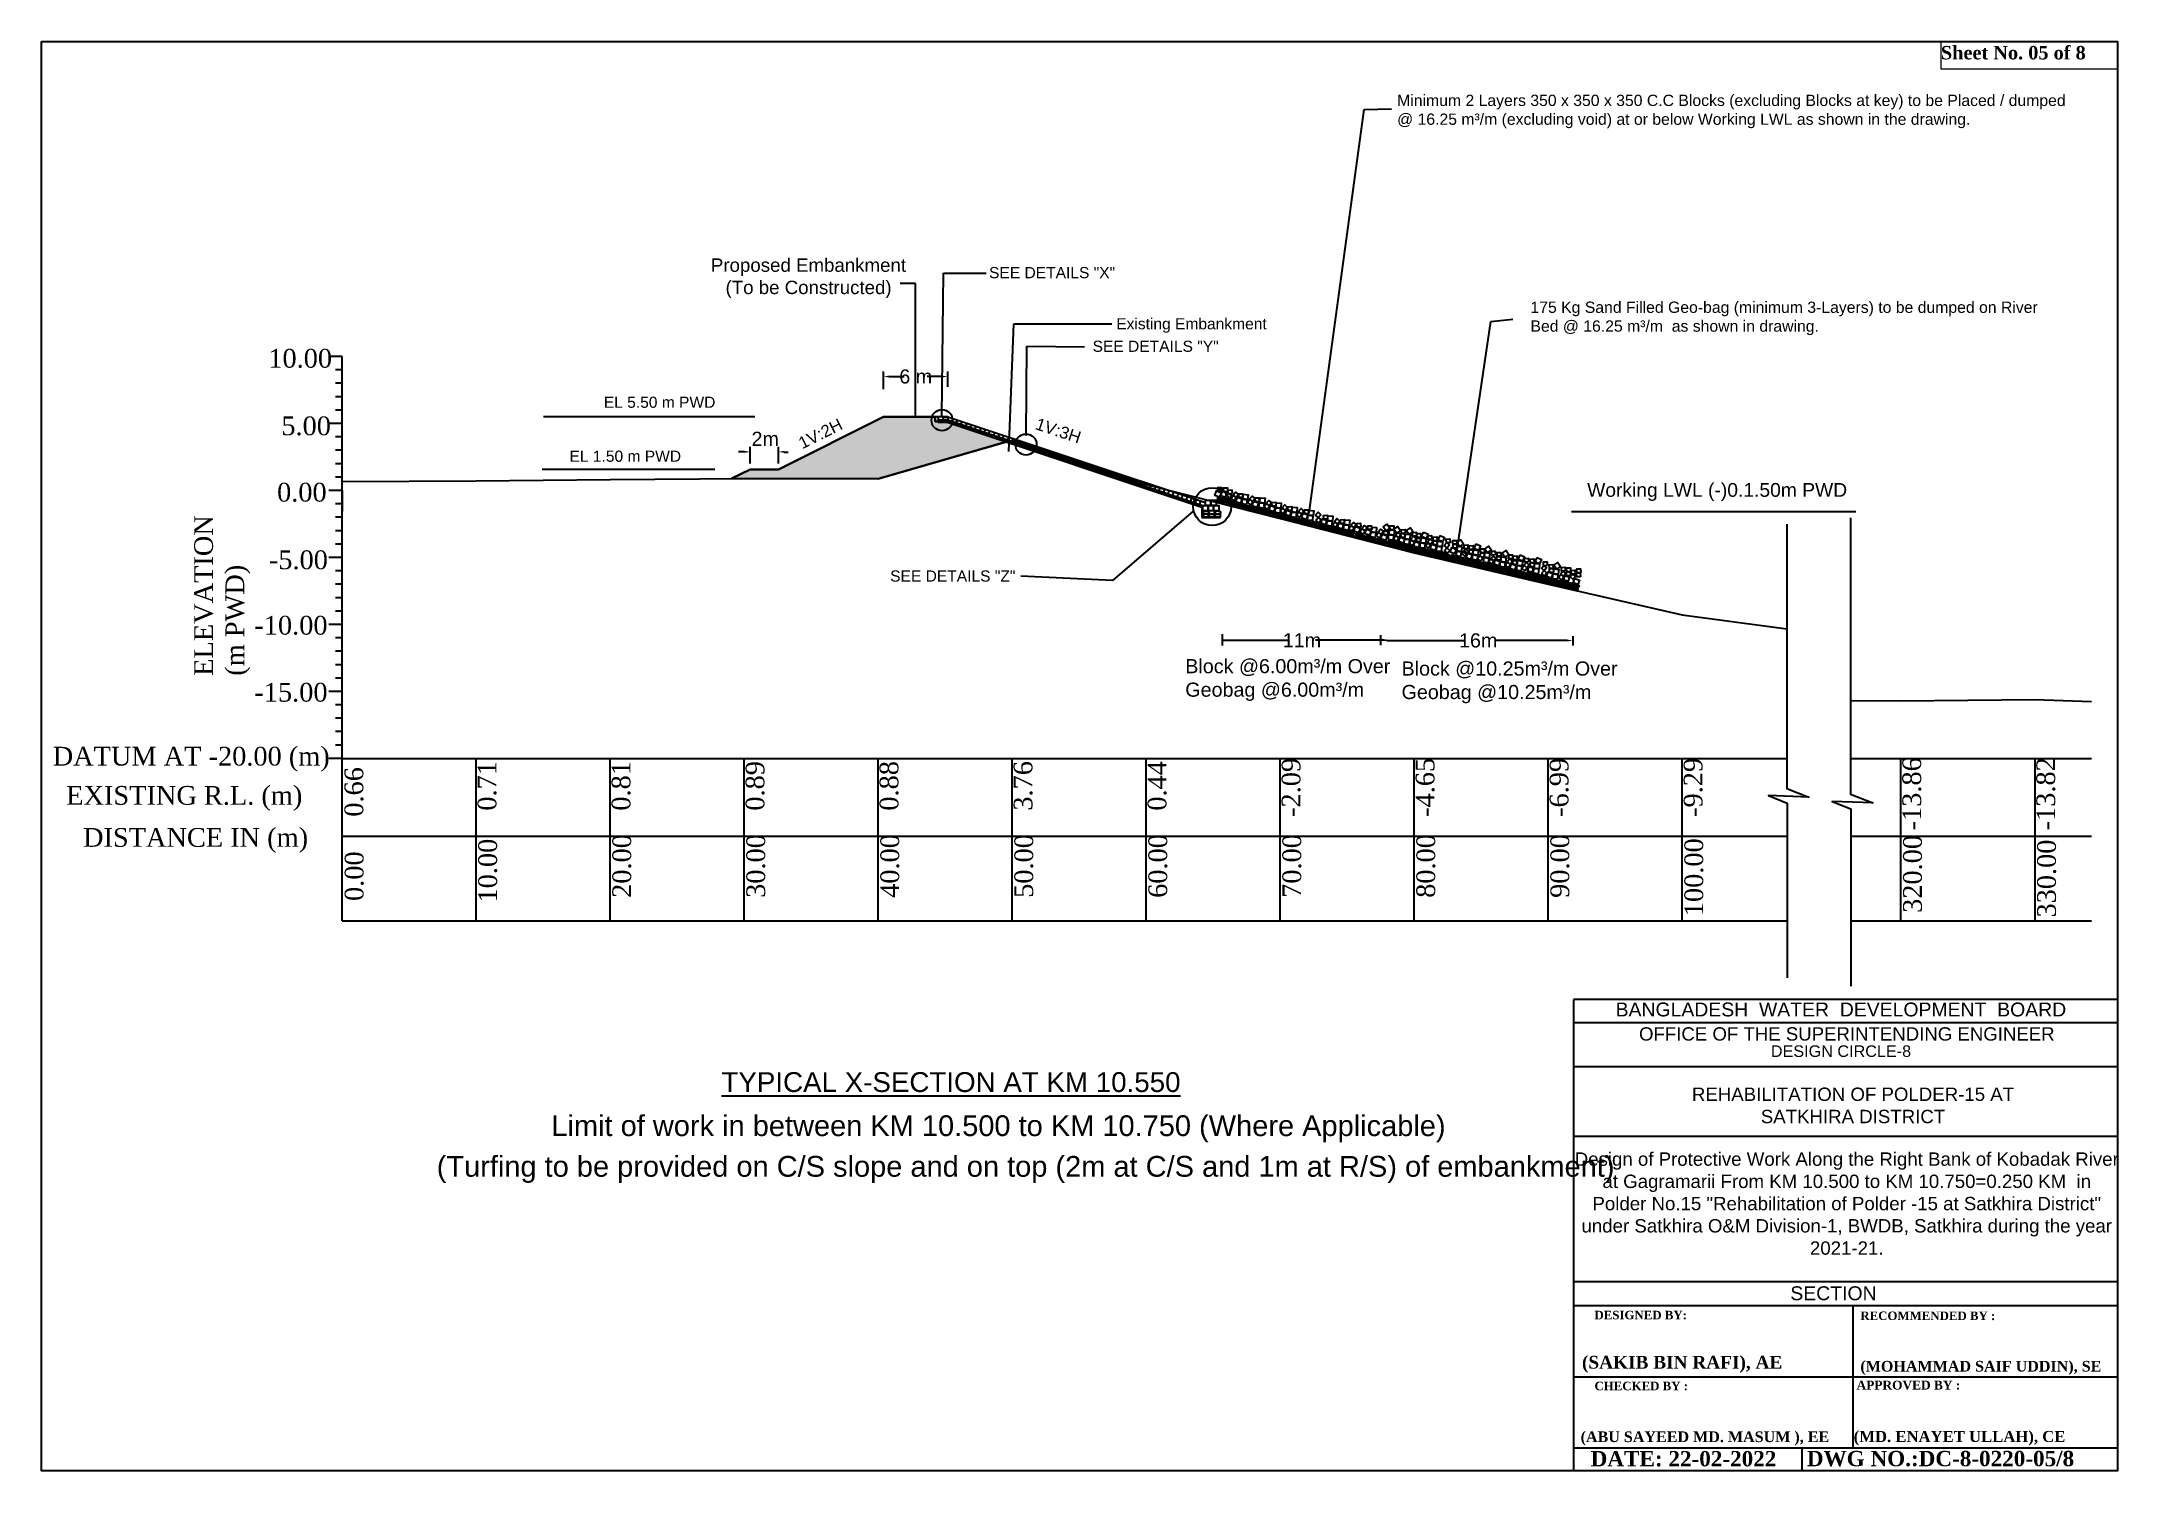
# Model space of a CAD drawing. Header units: inches. Extents: x 89000 to 267201, y -7461 to 18033.
# Drawn here: x 143639 to 151001, y 12964 to 18033 of the extents above; entities that cross this region are included whole.
import ezdxf
from ezdxf.enums import TextEntityAlignment as Align

# ---------------------------------------------------------------- set-up
doc = ezdxf.new("R2010")
doc.units = ezdxf.units.IN
doc.header["$LTSCALE"] = 7
doc.header["$MEASUREMENT"] = 0
doc.layers.add('LINE', color=7, linetype='Continuous')
doc.styles.add('Kazi_T_H', font='timesbd.ttf')
doc.styles.add('liza', font='times.ttf', dxfattribs={"height": 2})
doc.styles.get("Standard").update_dxf_attribs({"font": 'arial.ttf'})
doc.dimstyles.get("Standard").update_dxf_attribs({"dimtxt": 0.18, "dimasz": 0.18, "dimexe": 0.18, "dimexo": 0.0625, "dimgap": 0.09, "dimtad": 0, "dimtih": 1, "dimtoh": 1, "dimdec": 4, "dimzin": 0, "dimdsep": 46, "dimtxsty": 'Standard', "dimcen": 0.09, "dimadec": 0, "dimazin": 0, "dimtfac": 1, "dimtdec": 4, "dimtofl": 0, "dimtmove": 0, "dimatfit": 3, "dimfxl": 1, "dimtolj": 1, "dimtzin": 0, "dimarcsym": 0})

msp = doc.modelspace()

# ---------------------------------------------------------------- texts
at = {"color": 0, "linetype": 'Continuous', "lineweight": -3}
msp.add_text('%%UTYPICAL X-SECTION AT KM 10.550', height=70.3489043, dxfattribs=at).set_placement((146048.99946, 14308.68595))
at = {"linetype": 'Continuous', "lineweight": -3, "ltscale": 0.5, "char_height": 66.5, "attachment_point": 1, "style": 'liza'}
for s, insert, width in [('10.00', (144442.86974, 16942.94765), 95), ('5.00', (144489.06334, 16703.52418), 95), ('0.00', (144473.90377, 16468.22008), 95), ('-5.00', (144444.8922, 16228.69126), 95), ('-10.00', (144393.40904, 15996.60664), 95), ('-15.00', (144393.40904, 15759.10664), 95), ('DATUM AT -20.00 (m)', (143678.66894, 15532.46601), 1030.8666988), ('EXISTING R.L. (m)', (143726.56311, 15393.52459), 1030.8666988), ('DISTANCE IN (m)', (143786.03169, 15244.47642), 1030.8666988)]:
    msp.add_mtext(s, dxfattribs=dict(at, insert=insert, width=width))
at = {"color": 7, "lineweight": -3, "ltscale": 0.5, "char_height": 50, "attachment_point": 5}
for s, insert in [('\\A1;6 m', (146737.68176, 16845.05788)), ('\\A1;2m', (146204.20194, 16624.3631)), ('\\A1;11m', (148106.7812, 15910.24769)), ('\\A1;16m', (148731.34049, 15909.25885))]:
    msp.add_mtext(s, dxfattribs=dict(at, insert=insert))
at = {"linetype": 'Continuous', "lineweight": -3, "ltscale": 0.5, "char_height": 66.5, "attachment_point": 1, "rotation": 90, "style": 'liza'}
for s, insert, width in [('ELEVATION (m PWD)', (144180.1096, 15784.35972), 475), ('0.71', (145184.71485, 15306.12343), 102.125), ('0.81', (145659.71485, 15306.12343), 102.125), ('0.89', (146134.71485, 15306.12343), 102.125), ('0.88', (146609.71485, 15306.12343), 102.125), ('3.76', (147084.71485, 15306.12343), 102.125), ('0.44', (147559.71485, 15306.12343), 102.125), ('-2.09', (148034.71485, 15283.98784), 102.125), ('-4.65', (148509.71485, 15283.98784), 102.125), ('-6.99', (148984.71485, 15283.98784), 102.125), ('-9.29', (149459.71485, 15283.98784), 102.125), ('-13.86', (150234.86706, 15236.04654), 102.125), ('-13.82', (150709.86706, 15236.04654), 102.125), ('0.66', (144712.91393, 15284.71479), 102.125), ('10.00', (145187.05335, 14980.56137), 102.125), ('20.00', (145662.30674, 14997.00102), 102.125), ('30.00', (146137.30674, 14997.00102), 102.125), ('40.00', (146612.30674, 14997.00102), 102.125), ('50.00', (147087.30674, 14997.00102), 102.125), ('60.00', (147562.30674, 14997.00102), 102.125), ('70.00', (148037.30674, 14997.00102), 102.125), ('80.00', (148512.30674, 14997.00102), 102.125), ('90.00', (148987.30674, 14997.00102), 102.125), ('100.00', (149462.30674, 14931.93446), 102.125), ('320.00', (150237.50958, 14943.6872), 102.125), ('330.00', (150712.66343, 14927.30249), 102.125), ('0.00', (144713.72302, 14985.96322), 102.125)]:
    msp.add_mtext(s, dxfattribs=dict(at, insert=insert, width=width))
at = {"layer": 'LINE', "color": 0, "linetype": 'ByBlock', "ltscale": 0.5}
for s, rotation, p in [('1V:2H', 26.53791956, (146335.5622, 16586.86088)), ('1V:3H', 341.55829616, (147158.43944, 16659.23828))]:
    msp.add_text(s, height=42.405177, rotation=rotation, dxfattribs=at).set_placement(p)
at = {"layer": 'LINE', "color": 0, "linetype": 'ByBlock', "lineweight": -3, "ltscale": 0.5}
for s, height, p in [('BANGLADESH  WATER  DEVELOPMENT  BOARD', 49.2285207, (150017.09034, 14576.68793)), ('OFFICE OF THE SUPERINTENDING ENGINEER', 47.218725, (150038.07742, 14491.01561)), ('DESIGN CIRCLE-8', 41.0597609, (150017.39854, 14432.97199)), ('SECTION', 49.271713, (149990.67777, 13570.70668))]:
    msp.add_text(s, height=height, dxfattribs=at).set_placement(p, align=Align.CENTER)
at = {"layer": 'LINE', "color": 0, "linetype": 'Continuous', "lineweight": -3}
for s, p in [('                                       Limit of work in between KM 10.500 to KM 10.750 (Where Applicable)', (144332.94534, 14152.5306)), ('                                       (Turfing to be provided on C/S slope and on top (2m at C/S and 1m at R/S) of embankment)', (143926.51043, 14008.42335))]:
    msp.add_text(s, height=73.55610251, dxfattribs=at).set_placement(p)
at = {"layer": 'LINE', "color": 0, "linetype": 'ByBlock', "lineweight": -3, "ltscale": 0.5, "style": 'Kazi_T_H'}
for s, height, p in [('DESIGNED BY:', 30.1644645, (149143.53306, 13502.90565)), ('RECOMMENDED BY :', 30.1644645, (150085.97628, 13500.37759)), ('(SAKIB BIN RAFI), AE', 45.2466968, (149099.33451, 13328.0553)), ('(MOHAMMAD SAIF UDDIN), SE ', 37.7055807, (150086.08032, 13317.82512)), ('CHECKED BY :', 30.1644645, (149143.53306, 13251.53511)), ('APPROVED BY :', 31.3076977, (150072.54853, 13254.0419)), ('(ABU SAYEED MD. MASUM ), EE', 37.7055807, (149094.40929, 13067.78923)), ('(MD. ENAYET ULLAH), CE ', 39.1346222, (150062.39531, 13068.07297)), ('DATE: 22-02-2022', 54.2960362, (149129.99108, 12981.69456)), ('DWG NO.:DC-8-0220-05/8 ', 54.2960362, (149896.34489, 12982.24255))]:
    msp.add_text(s, height=height, dxfattribs=at).set_placement(p)
at = {"layer": 'LINE', "color": 0, "lineweight": 13, "ltscale": 0.5, "insert": (150371.51989, 18016.89969), "char_height": 47.6060086, "width": 654.2546434, "attachment_point": 1}
msp.add_mtext('{\\fTimes New Roman|b1|i0|c0|p18;Sheet No. 05 of 8}', dxfattribs=at)
at = {"layer": 'LINE', "color": 0, "linetype": 'ByBlock', "lineweight": -3, "ltscale": 0.5}
for s, insert, char_height, width, attachment_point in [('Minimum 2 Layers 350 x 350 x 350 C.C Blocks (excluding Blocks at key) to be Placed / dumped \\P@ 16.25 m³/m (excluding void) at or below Working LWL as shown in the drawing. ', (148444.20628, 17844.06207), 40, 2303.8175883, 1), ('175 Kg Sand Filled Geo-bag (minimum 3-Layers) to be dumped on River Bed @ 16.25 m³/m  as shown in drawing. ', (148916.68008, 17110.68298), 40, 1858.1593373, 1), ('Working LWL (-)0.1.50m PWD', (149117.62832, 16467.52079), 48.8604845, 2303.8175883, 1), ('{\\H1.3x;REHABILITATION OF POLDER-15 AT \\PSATKHIRA DISTRICT}', (150059.98382, 14324.41719), 36.3934112, 1922.8377273, 2), ('{\\H1.3X;Design of Protective Work Along the Right Bank of Kobadak River at Gagramarii From KM 10.500 to KM 10.750=0.250 KM  in Polder No.15 "Rehabilitation of Polder -15 at Satkhira District" under Satkhira O&M Division-1, BWDB, Satkhira during the year 2021-21.}', (150037.80465, 14094.64088), 36.3934112, 1922.8377273, 2)]:
    msp.add_mtext(s, dxfattribs=dict(at, insert=insert, char_height=char_height, width=width, attachment_point=attachment_point))
at = {"layer": 'LINE', "color": 0, "linetype": 'ByBlock', "ltscale": 0.5, "attachment_point": 1}
for s, insert, char_height, width in [('\\pi26.50787;Proposed Embankment \\P\\pi78.47941;(To be Constructed)', (145985.06618, 17263.71423), 47.3967528, 739.3633872), ('Existing Embankment', (147448.38686, 17051.8158), 39.497294, 534.904481), ('Block @6.00m³/m Over \\PGeobag @6.00m³/m', (147693.18876, 15843.40165), 50, 802.3210185), ('Block @10.25m³/m Over \\PGeobag @10.25m³/m', (148459.7998, 15835.00485), 50, 802.3210185)]:
    msp.add_mtext(s, dxfattribs=dict(at, insert=insert, char_height=char_height, width=width))
at = {"layer": 'LINE', "color": 0, "linetype": 'ByBlock', "ltscale": 0.5, "char_height": 39.497294}
for s, insert, attachment_point in [('SEE DETAILS "X"', (146997.61036, 17233.10509), 1), ('SEE DETAILS "Y"', (147811.57056, 16972.11068), 3), ('EL 5.50 m PWD', (146027.60262, 16773.73915), 3), ('EL 1.50 m PWD', (145905.99665, 16582.41291), 3), ('SEE DETAILS "Z"', (147090.9555, 16157.60718), 3)]:
    msp.add_mtext(s, dxfattribs=dict(at, insert=insert, attachment_point=attachment_point))

# ---------------------------------------------------------------- hatches: boundary and pattern name
at = {"lineweight": -3, "ltscale": 0.5}
h = msp.add_hatch(dxfattribs=at)
h.set_pattern_fill('AR-SAND', scale=0.3, style=0)
h.set_pattern_definition([(37.5, (-59604.984, 1111933.726), (-0.48000939, 14.68239712), [0, -11.5824, 0, -12.954, 0, -12.3825]), (7.5, (-59604.984, 1111933.726), (13.4856985, 21.504753), [0, -6.2484, 0, -10.4394, 0, -4.0005]), (327.5, (-59614.356, 1111933.726), (23.7297711, 0.04311554), [0, -3.81, 0, -13.716, 0, -17.907]), (317.5, (-59614.356, 1111933.726), (22.90669357, 6.6878797), [0, -1.905, 0, -8.9916, 0, -10.287])])
edge = h.paths.add_edge_path()
edge.add_line((146251.03459, 16516.05213), (146623.68176, 16702.37572))
edge.add_line((146151.03459, 16516.05213), (146251.03459, 16516.05213))
edge.add_line((146085.01252, 16483.0411), (146151.03459, 16516.05213))
edge.add_line((146604.96485, 16482.92572), (146085.01252, 16483.0411))
edge.add_line((147058.21538, 16613.46187), (146604.96485, 16482.92572))
edge.add_line((146848.59848, 16683.37572), (147058.21538, 16613.46187))
edge.add_line((146817.48176, 16683.37572), (146848.59848, 16683.37572))
edge.add_line((146806.08176, 16685.27572), (146817.48176, 16685.27572))
edge.add_line((146806.08176, 16702.37572), (146806.08176, 16685.27572))
edge.add_line((146623.68176, 16702.37572), (146806.08176, 16702.37572))

# ---------------------------------------------------------------- linework, layer by layer
at = {"linetype": 'Continuous', "lineweight": -3, "ltscale": 0.5}
for p, q in [((144704.96485, 16916.12572), (144657.46485, 16916.12572)), ((144704.96485, 16868.62572), (144681.21485, 16868.62572)), ((144704.96485, 14915.35511), (144704.96485, 16916.12572)), ((144704.96485, 16821.12572), (144681.21485, 16821.12572)), ((144704.96485, 16773.62572), (144681.21485, 16773.62572)), ((144704.96485, 16726.12572), (144681.21485, 16726.12572)), ((144704.96485, 16678.62572), (144657.46485, 16678.62572)), ((144704.96485, 16678.62572), (144657.46485, 16678.62572)), ((144704.96485, 16631.12572), (144681.21485, 16631.12572)), ((144704.96485, 16583.62572), (144681.21485, 16583.62572)), ((144704.96485, 16536.12572), (144681.21485, 16536.12572)), ((144704.96485, 16441.12572), (144657.46485, 16441.12572)), ((144704.96485, 16488.62572), (144681.21485, 16488.62572)), ((144704.96485, 16393.62572), (144681.21485, 16393.62572)), ((144704.96485, 16346.12572), (144681.21485, 16346.12572)), ((144704.96485, 16298.62572), (144681.21485, 16298.62572)), ((144704.96485, 16203.62572), (144657.46485, 16203.62572)), ((144704.96485, 16251.12572), (144681.21485, 16251.12572)), ((144704.96485, 16156.12572), (144681.21485, 16156.12572)), ((144704.96485, 16108.62572), (144681.21485, 16108.62572)), ((144704.96485, 16061.12572), (144681.21485, 16061.12572)), ((144704.96485, 16013.62572), (144681.21485, 16013.62572)), ((144704.96485, 15966.12572), (144657.46485, 15966.12572)), ((144704.96485, 15918.62572), (144681.21485, 15918.62572)), ((144704.96485, 15871.12572), (144681.21485, 15871.12572)), ((144704.96485, 15823.62572), (144681.21485, 15823.62572)), ((144704.96485, 15776.12572), (144681.21485, 15776.12572)), ((144704.96485, 15728.62572), (144657.46485, 15728.62572)), ((144704.96485, 15681.12572), (144681.21485, 15681.12572)), ((144704.96485, 15633.62572), (144681.21485, 15633.62572)), ((144704.96485, 15586.12572), (144681.21485, 15586.12572)), ((144704.96485, 15538.62572), (144681.21485, 15538.62572)), ((144704.96485, 15491.12572), (144657.46485, 15491.12572)), ((144704.96485, 14916.33635), (144704.96485, 15491.12572)), ((144704.96485, 15491.12572), (149825.72731, 15491.12572)), ((145179.96485, 14915.35511), (145179.96485, 15491.12572)), ((145654.96485, 14915.35511), (145654.96485, 15491.12572)), ((146129.96485, 14915.35511), (146129.96485, 15491.12572)), ((146604.96485, 14915.35511), (146604.96485, 15491.12572)), ((147079.96485, 14915.35511), (147079.96485, 15491.12572)), ((147554.96485, 14915.35511), (147554.96485, 15491.12572)), ((148029.96485, 14915.35511), (148029.96485, 15491.12572)), ((148504.96485, 14915.35511), (148504.96485, 15491.12572)), ((148979.96485, 14915.35511), (148979.96485, 15491.12572)), ((149454.96485, 14915.35511), (149454.96485, 15491.12572)), ((150051.45193, 15491.12572), (150905.0962, 15491.12572)), ((150230.11706, 14915.35511), (150230.11706, 15491.12572)), ((150705.11706, 14915.35511), (150705.11706, 15491.12572)), ((144704.96485, 15215.21544), (149826.79472, 15215.21544)), ((150052.51934, 15215.21544), (150905.0962, 15215.21544)), ((144704.96485, 14915.35511), (149826.79472, 14915.35511)), ((150052.51934, 14915.35511), (150905.0962, 14915.35511))]:
    msp.add_line(p, q, dxfattribs=at)
at = {"color": 7, "lineweight": -3, "ltscale": 0.5}
for p, q in [((146623.68176, 16800.12406), (146623.68176, 16863.25788)), ((146851.68176, 16808.65824), (146851.68176, 16863.25788)), ((146644.05676, 16845.05788), (146697.21384, 16845.05788)), ((146831.30676, 16845.05788), (146778.14968, 16845.05788)), ((146167.73103, 16702.37572), (145418.54881, 16702.37572)), ((146623.68176, 16702.37572), (146251.03459, 16516.05213)), ((146251.03459, 16516.05213), (146623.68176, 16702.37572)), ((146806.08176, 16702.37572), (146623.68176, 16702.37572)), ((146623.68176, 16702.37572), (146806.08176, 16702.37572)), ((146806.08176, 16685.27572), (146806.08176, 16702.37572)), ((146806.08176, 16702.37572), (146806.08176, 16685.27572)), ((146817.48176, 16685.27572), (146806.08176, 16685.27572)), ((146806.08176, 16685.27572), (146817.48176, 16685.27572)), ((146817.48176, 16683.37572), (146817.48176, 16685.27572)), ((146817.48176, 16685.27572), (146817.48176, 16683.37572)), ((146848.59848, 16683.37572), (146817.48176, 16683.37572)), ((146817.48176, 16683.37572), (146848.59848, 16683.37572)), ((147058.21538, 16613.46187), (146848.59848, 16683.37572)), ((146848.59848, 16683.37572), (147058.21538, 16613.46187)), ((146130.37626, 16578.02447), (146110.00126, 16578.02447)), ((146150.75126, 16536.84311), (146150.75126, 16596.22447)), ((146251.15869, 16537.07345), (146251.15869, 16596.22447)), ((146271.69958, 16577.47104), (146285.46318, 16576.92178)), ((146604.96485, 16482.92572), (147079.96485, 16619.72572)), ((147058.21538, 16613.46187), (146604.96485, 16482.92572)), ((144704.96485, 16441.12572), (144704.96485, 16516.12572)), ((146025.83027, 16516.05213), (145414.07341, 16516.05213)), ((146151.03459, 16516.05213), (146085.01252, 16483.0411)), ((146085.01252, 16483.0411), (146151.03459, 16516.05213)), ((146251.03459, 16516.05213), (146151.03459, 16516.05213)), ((146151.03459, 16516.05213), (146251.03459, 16516.05213)), ((144704.96485, 16441.12572), (144704.96485, 16369.87572)), ((144704.96485, 16441.12572), (144704.96485, 16366.12572)), ((146604.96485, 16482.92572), (146085.01252, 16483.0411)), ((146185.62045, 16483.34506), (146604.96485, 16482.92572)), ((147823.47612, 15931.87978), (147823.47612, 15892.04769)), ((147826.44832, 15910.24769), (148059.36484, 15910.24769)), ((148399.79055, 15910.24769), (148154.19757, 15910.24769)), ((148384.62514, 15927.65203), (148384.62514, 15893.03652)), ((148407.48909, 15909.25885), (148683.50055, 15909.25885)), ((149046.32881, 15909.25885), (148793.1813, 15909.25885)), ((149066.70381, 15924.66193), (149066.70381, 15891.05885))]:
    msp.add_line(p, q, dxfattribs=at)
at = {"color": 0, "linetype": 'Continuous', "ltscale": 0.5}
for p, q in [((146851.68176, 16702.37572), (146623.68176, 16702.37572)), ((146806.08176, 16702.37572), (146806.08176, 16685.27572)), ((146834.58176, 16702.37572), (146806.08176, 16702.37572)), ((146806.08176, 16685.27572), (146817.48176, 16685.27572)), ((146817.48176, 16702.37572), (146817.48176, 16690.97572)), ((146817.48176, 16690.97572), (146834.58176, 16690.97572)), ((146817.48176, 16685.27572), (146817.48176, 16690.97572)), ((146817.48176, 16687.17572), (146834.58176, 16687.17572)), ((146817.48176, 16685.27572), (146817.48176, 16683.37572)), ((146817.48176, 16683.37572), (146834.58176, 16683.37572)), ((146834.58176, 16690.97572), (146834.58176, 16702.37572)), ((146834.58176, 16702.37572), (146851.68176, 16702.37572)), ((146851.68176, 16690.97572), (146834.58176, 16690.97572)), ((146849.21514, 16687.17572), (146834.58176, 16687.17572)), ((146848.59848, 16683.37572), (146834.58176, 16683.37572)), ((146848.59848, 16683.37572), (147751.58277, 16382.20197)), ((146849.17396, 16687.17572), (147751.5832, 16384.95397)), ((146851.68176, 16702.37572), (147765.13473, 16398.21349)), ((146851.68176, 16702.37572), (146851.68176, 16690.97572)), ((146851.68176, 16690.97572), (147755.81165, 16388.34996)), ((146866.45004, 16685.82926), (146869.71502, 16696.36482)), ((146882.39465, 16680.58594), (146885.63958, 16691.0568)), ((146882.39465, 16680.58594), (146885.63958, 16691.0568)), ((146898.32535, 16675.29772), (146901.56415, 16685.74877)), ((146916.00676, 16669.29385), (146919.27652, 16679.84484)), ((146931.95137, 16664.05053), (146935.20108, 16674.53681)), ((146931.95137, 16664.05053), (146935.20108, 16674.53681)), ((146947.88207, 16658.76231), (146951.12564, 16669.22879)), ((146965.56347, 16652.75844), (146968.83801, 16663.32485)), ((146981.47767, 16647.41696), (146984.76258, 16658.01683)), ((146981.49288, 16647.46604), (146984.90631, 16658.48063)), ((146981.50809, 16647.51512), (146984.76258, 16658.01683)), ((146997.42358, 16642.17782), (147000.83083, 16653.17246)), ((147015.10498, 16636.17395), (147018.54315, 16647.26835)), ((147031.03439, 16630.88155), (147034.44782, 16641.89614)), ((147031.0496, 16630.93063), (147034.46766, 16641.96018)), ((147046.96509, 16625.59333), (147050.37234, 16636.58797)), ((147064.64649, 16619.58946), (147068.08465, 16630.68386)), ((147080.57589, 16614.29706), (147083.98933, 16625.31165)), ((147080.5911, 16614.34614), (147084.00917, 16625.37569)), ((147096.50659, 16609.00884), (147099.91384, 16620.00348)), ((147114.188, 16603.00497), (147117.62616, 16614.09937)), ((147130.1174, 16597.71257), (147133.53083, 16608.72716)), ((147130.13261, 16597.76165), (147133.55068, 16608.7912)), ((147146.0481, 16592.42435), (147149.45535, 16603.41899)), ((147163.7295, 16586.42048), (147167.16767, 16597.51488)), ((147179.65891, 16581.12808), (147183.07234, 16592.14267)), ((147179.67412, 16581.17716), (147183.09219, 16592.20671)), ((147195.58961, 16575.83986), (147198.99686, 16586.8345)), ((147213.27101, 16569.83599), (147216.70918, 16580.93039)), ((147229.20042, 16564.54359), (147232.61385, 16575.55818)), ((147229.21563, 16564.59267), (147232.63369, 16575.62222)), ((147245.13112, 16559.25537), (147248.53837, 16570.25001)), ((147262.81252, 16553.2515), (147266.25068, 16564.3459)), ((147278.74192, 16547.9591), (147282.15536, 16558.97369)), ((147278.75714, 16548.00818), (147282.1752, 16559.03773)), ((147294.67263, 16542.67088), (147298.07987, 16553.66552)), ((147312.35403, 16536.66701), (147315.79219, 16547.76141)), ((147328.28459, 16531.37836), (147331.69803, 16542.39295)), ((147328.29864, 16531.42369), (147331.71671, 16542.45324)), ((147344.43288, 16526.0226), (147347.87104, 16537.117)), ((147344.43288, 16526.0226), (147347.62254, 16537.08478)), ((147344.43288, 16526.0226), (147347.85095, 16537.05215)), ((147360.37749, 16520.77928), (147363.79556, 16531.80883)), ((147376.51173, 16515.37819), (147379.9499, 16526.47259)), ((147376.51173, 16515.37819), (147379.9298, 16526.40774)), ((147392.45635, 16510.13487), (147395.87441, 16521.16442)), ((147408.59058, 16504.73378), (147412.02875, 16515.82818)), ((147408.59058, 16504.73378), (147412.00865, 16515.76333)), ((147424.5352, 16499.49046), (147427.97336, 16510.58486)), ((147424.5352, 16499.49046), (147427.95327, 16510.52001)), ((147440.54027, 16493.70381), (147444.0875, 16505.11892)), ((147456.61405, 16488.84605), (147460.03212, 16499.8756)), ((147456.61405, 16488.84605), (147460.03212, 16499.8756)), ((147472.74829, 16483.44496), (147476.18645, 16494.53936)), ((147488.6929, 16478.20164), (147492.13107, 16489.29604)), ((147504.69797, 16472.41499), (147508.24521, 16483.8301)), ((147520.66242, 16467.05791), (147524.08049, 16478.08746)), ((147520.77176, 16467.55723), (147524.18982, 16478.58677)), ((147536.79666, 16461.65682), (147540.23482, 16472.75122)), ((147552.74128, 16456.4135), (147556.17944, 16467.5079)), ((147568.74635, 16450.62685), (147572.29358, 16462.04196)), ((147584.82013, 16445.76909), (147588.23819, 16456.79864)), ((147584.82013, 16445.76909), (147588.23819, 16456.79864)), ((147600.95436, 16440.368), (147604.39253, 16451.4624)), ((147616.89898, 16435.12468), (147620.33714, 16446.21908)), ((147632.90405, 16429.33803), (147636.45128, 16440.75314)), ((147648.97783, 16424.48027), (147652.3959, 16435.50982)), ((147648.97783, 16424.48027), (147652.3959, 16435.50982)), ((147665.11207, 16419.07918), (147668.55023, 16430.17358)), ((147681.05668, 16413.83586), (147684.49485, 16424.93026)), ((147697.06175, 16408.04921), (147700.60899, 16419.46432)), ((147713.13554, 16403.19145), (147716.5536, 16414.22099)), ((147713.13554, 16403.19145), (147716.5536, 16414.22099)), ((147729.26977, 16397.79036), (147732.70794, 16408.88476)), ((147745.21439, 16392.54704), (147748.65255, 16403.64144)), ((147751.57704, 16369.54002), (147751.53015, 16369.54002)), ((147751.58318, 16384.82277), (147751.57704, 16345.86441)), ((147751.57704, 16345.86441), (147818.47854, 16345.86441)), ((147755.71015, 16369.54002), (147755.71015, 16345.86441)), ((147818.47854, 16345.86441), (147818.47854, 16368.20941))]:
    msp.add_line(p, q, dxfattribs=at)
at = {"color": 0, "lineweight": -3, "ltscale": 0.5}
msp.add_line((149061.63131, 16366.12572), (150069.69667, 16366.12572), dxfattribs=at)
at = {"color": 0, "linetype": 'Continuous', "lineweight": -3, "ltscale": 0.5}
for p, q in [((149068.82977, 14152.58116), (150996.97524, 14152.58116)), ((150060.3678, 13047.78419), (150060.3678, 13550.52526))]:
    msp.add_line(p, q, dxfattribs=at)
at = {"linetype": 'Continuous', "lineweight": -3, "ltscale": 0.5}
for points in [[(144704.96485, 16472.47572), (145179.96485, 16474.85072), (145654.96485, 16479.60072), (146129.96485, 16483.40072), (146604.96485, 16482.92572), (147079.96485, 16619.72572), (147554.96485, 16462.02572), (148029.96485, 16341.85072), (148504.96485, 16220.25072), (148979.96485, 16109.10072), (149454.96485, 15999.85072), (149825.72731, 15950.16855)], [(150051.4122, 15696.57467), (150230.07733, 15694.96668), (150705.07733, 15700.19168), (150905.05647, 15693.19241)]]:
    msp.add_lwpolyline(points, dxfattribs=at)
at = {"color": 0, "linetype": 'Continuous', "ltscale": 0.5}
for points in [[(147814.49611, 16417.70696), (147798.41151, 16423.51173), (147804.21629, 16439.59634), (147820.30089, 16433.79156), (147814.49611, 16417.70696)], [(147822.74047, 16438.5316), (147809.45903, 16437.82926), (147808.75669, 16451.1107), (147822.03813, 16451.81304), (147822.74047, 16438.5316)], [(147834.84591, 16416.52211), (147818.7613, 16422.32689), (147824.56608, 16438.41149), (147840.65069, 16432.60671), (147834.84591, 16416.52211)], [(147843.09027, 16437.34675), (147829.80882, 16436.64442), (147829.10649, 16449.92586), (147842.38793, 16450.6282), (147843.09027, 16437.34675)], [(147850.77829, 16409.12451), (147834.69368, 16414.92929), (147840.49846, 16431.0139), (147856.58307, 16425.20912), (147850.77829, 16409.12451)], [(147859.02265, 16429.94916), (147845.7412, 16429.24682), (147845.03886, 16442.52826), (147858.32031, 16443.2306), (147859.02265, 16429.94916)], [(147855.2409, 16413.76421), (147864.15106, 16423.63837), (147874.02522, 16414.72821), (147865.11506, 16404.85405), (147855.2409, 16413.76421)], [(147862.44108, 16425.80332), (147871.35124, 16435.67748), (147881.2254, 16426.76731), (147872.31524, 16416.89316), (147862.44108, 16425.80332)], [(147888.40474, 16395.54549), (147872.32013, 16401.35027), (147878.12491, 16417.43488), (147894.20951, 16411.6301), (147888.40474, 16395.54549)], [(147896.64909, 16416.37014), (147883.36765, 16415.6678), (147882.66531, 16428.94924), (147895.94676, 16429.65158), (147896.64909, 16416.37014)], [(147896.71491, 16410.93667), (147898.57256, 16427.93547), (147915.57136, 16426.07782), (147913.7137, 16409.07902), (147896.71491, 16410.93667)], [(147920.81464, 16411.37278), (147929.72481, 16421.24694), (147939.59897, 16412.33678), (147930.6888, 16402.46262), (147920.81464, 16411.37278)], [(147755.71015, 16388.34996), (147774.52008, 16388.34996), (147774.52008, 16369.54002), (147755.71015, 16369.54002), (147755.71015, 16388.34996)], [(147765.13473, 16407.1599), (147783.94467, 16407.1599), (147783.94467, 16388.34996), (147765.13473, 16388.34996), (147765.13473, 16407.1599)], [(147774.52008, 16388.34996), (147793.33002, 16388.34996), (147793.33002, 16369.54002), (147774.52008, 16369.54002), (147774.52008, 16388.34996)], [(147783.94467, 16407.1599), (147802.75461, 16407.1599), (147802.75461, 16388.34996), (147783.94467, 16388.34996), (147783.94467, 16407.1599)], [(147793.33002, 16388.34996), (147812.13996, 16388.34996), (147812.13996, 16369.54002), (147793.33002, 16369.54002), (147793.33002, 16388.34996)], [(147893.73819, 16393.20309), (147895.59584, 16410.20189), (147912.59464, 16408.34423), (147910.73699, 16391.34544), (147893.73819, 16393.20309)], [(147913.61446, 16399.33367), (147922.52462, 16409.20783), (147932.39878, 16400.29767), (147923.48862, 16390.42351), (147913.61446, 16399.33367)], [(147946.7783, 16381.11495), (147930.69369, 16386.91973), (147936.49847, 16403.00434), (147952.58308, 16397.19956), (147946.7783, 16381.11495)], [(147955.02266, 16401.9396), (147941.74121, 16401.23726), (147941.03888, 16414.5187), (147954.32032, 16415.22104), (147955.02266, 16401.9396)], [(147954.01046, 16380.67791), (147955.86811, 16397.6767), (147972.86691, 16395.81905), (147971.00926, 16378.82025), (147954.01046, 16380.67791)], [(147956.98718, 16398.41149), (147958.84483, 16415.41029), (147975.84363, 16413.55264), (147973.98598, 16396.55384), (147956.98718, 16398.41149)], [(147972.85355, 16384.14238), (147981.76371, 16394.01654), (147991.63787, 16385.10638), (147982.72771, 16375.23222), (147972.85355, 16384.14238)], [(147980.05373, 16396.18149), (147988.96389, 16406.05565), (147998.83805, 16397.14549), (147989.92789, 16387.27133), (147980.05373, 16396.18149)], [(148006.07325, 16365.45229), (147989.98864, 16371.25706), (147995.79342, 16387.34167), (148011.87803, 16381.53689), (148006.07325, 16365.45229)], [(148014.31761, 16386.27693), (148001.03616, 16385.57459), (148000.33383, 16398.85604), (148013.61527, 16399.55837), (148014.31761, 16386.27693)], [(148011.4067, 16363.10988), (148013.26436, 16380.10868), (148030.26315, 16378.25103), (148028.4055, 16361.25223), (148011.4067, 16363.10988)], [(148014.38342, 16380.84347), (148016.24107, 16397.84226), (148033.23987, 16395.98461), (148031.38222, 16378.98581), (148014.38342, 16380.84347)], [(148029.78727, 16368.14485), (148038.69743, 16378.01901), (148048.57159, 16369.10885), (148039.66143, 16359.23469), (148029.78727, 16368.14485)], [(148036.98745, 16380.18396), (148045.89761, 16390.05812), (148055.77177, 16381.14796), (148046.86161, 16371.2738), (148036.98745, 16380.18396)], [(148062.95111, 16349.92613), (148046.8665, 16355.73091), (148052.67128, 16371.81552), (148068.75588, 16366.01074), (148062.95111, 16349.92613)], [(148071.19546, 16370.75078), (148057.91402, 16370.04844), (148057.21168, 16383.32988), (148070.49313, 16384.03222), (148071.19546, 16370.75078)], [(148068.28456, 16347.58373), (148070.14221, 16364.58253), (148087.14101, 16362.72487), (148085.28336, 16345.72608), (148068.28456, 16347.58373)], [(148071.26128, 16365.31731), (148073.11893, 16382.31611), (148090.11773, 16380.45846), (148088.26007, 16363.45966), (148071.26128, 16365.31731)], [(148087.82789, 16354.94378), (148096.73805, 16364.81794), (148106.61221, 16355.90778), (148097.70205, 16346.03362), (148087.82789, 16354.94378)], [(148095.02807, 16366.98288), (148103.93824, 16376.85704), (148113.8124, 16367.94688), (148104.90223, 16358.07272), (148095.02807, 16366.98288)], [(148121.48205, 16338.64038), (148105.39745, 16344.44516), (148111.20222, 16360.52977), (148127.28683, 16354.72499), (148121.48205, 16338.64038)], [(148129.72641, 16359.46503), (148116.44497, 16358.76269), (148115.74263, 16372.04413), (148129.02407, 16372.74647), (148129.72641, 16359.46503)], [(148126.81551, 16336.29798), (148128.67316, 16353.29678), (148145.67196, 16351.43913), (148143.8143, 16334.44033), (148126.81551, 16336.29798)], [(148129.79222, 16354.03156), (148131.64987, 16371.03036), (148148.64867, 16369.17271), (148146.79102, 16352.17391), (148129.79222, 16354.03156)], [(148154.85854, 16353.94383), (148163.7687, 16363.81799), (148173.64286, 16354.90783), (148164.7327, 16345.03367), (148154.85854, 16353.94383)], [(148155.73473, 16335.51013), (148164.64489, 16345.38429), (148174.51905, 16336.47413), (148165.60889, 16326.59997), (148155.73473, 16335.51013)], [(148197.58193, 16339.83093), (148184.30049, 16339.12859), (148183.59815, 16352.41004), (148196.87959, 16353.11237), (148197.58193, 16339.83093)], [(148197.64774, 16334.39747), (148199.5054, 16351.39626), (148216.50419, 16349.53861), (148214.64654, 16332.53981), (148197.64774, 16334.39747)], [(150051.45193, 16344.48971), (150051.45193, 15364.58741), (150129.69546, 15333.39289), (149985.77278, 15338.65199), (150052.51934, 15312.03474), (150052.51934, 14684.36258)], [(148189.33757, 16319.00629), (148173.25297, 16324.81106), (148179.05775, 16340.89567), (148195.14235, 16335.09089), (148189.33757, 16319.00629)], [(148194.67103, 16316.66388), (148196.52868, 16333.66268), (148213.52748, 16331.80503), (148211.66983, 16314.80623), (148194.67103, 16316.66388)], [(148214.60308, 16319.47743), (148223.51324, 16329.35159), (148233.3874, 16320.44143), (148224.47724, 16310.56727), (148214.60308, 16319.47743)], [(148221.80326, 16331.51654), (148230.71342, 16341.3907), (148240.58758, 16332.48054), (148231.67742, 16322.60638), (148221.80326, 16331.51654)], [(148248.62742, 16303.96774), (148232.54282, 16309.77252), (148238.3476, 16325.85713), (148254.4322, 16320.05235), (148248.62742, 16303.96774)], [(148256.87178, 16324.79239), (148243.59034, 16324.09005), (148242.888, 16337.37149), (148256.16944, 16338.07383), (148256.87178, 16324.79239)], [(148254.24546, 16302.737), (148256.10312, 16319.7358), (148273.10191, 16317.87814), (148271.24426, 16300.87935), (148254.24546, 16302.737)], [(148257.22218, 16320.47058), (148259.07983, 16337.46938), (148276.07863, 16335.61173), (148274.22098, 16318.61293), (148257.22218, 16320.47058)], [(148273.08855, 16306.20147), (148281.99871, 16316.07563), (148291.87287, 16307.16547), (148282.96271, 16297.29131), (148273.08855, 16306.20147)], [(148280.28873, 16318.24058), (148289.19889, 16328.11474), (148299.07305, 16319.20458), (148290.16289, 16309.33042), (148280.28873, 16318.24058)], [(148307.09404, 16290.98002), (148291.00943, 16296.7848), (148296.81421, 16312.8694), (148312.89882, 16307.06463), (148307.09404, 16290.98002)], [(148315.33839, 16311.80466), (148302.05695, 16311.10233), (148301.35461, 16324.38377), (148314.63606, 16325.08611), (148315.33839, 16311.80466)], [(148311.55665, 16295.61972), (148320.46681, 16305.49388), (148330.34097, 16296.58372), (148321.43081, 16286.70956), (148311.55665, 16295.61972)], [(148318.75683, 16307.65882), (148327.66699, 16317.53298), (148337.54115, 16308.62282), (148328.63099, 16298.74866), (148318.75683, 16307.65882)], [(148345.83167, 16282.14964), (148329.74706, 16287.95441), (148335.55184, 16304.03902), (148351.63644, 16298.23424), (148345.83167, 16282.14964)], [(148354.07602, 16302.97428), (148340.79458, 16302.27194), (148340.09224, 16315.55339), (148353.37369, 16316.25572), (148354.07602, 16302.97428)], [(148349.46282, 16276.42929), (148351.32047, 16293.42809), (148368.31927, 16291.57043), (148366.46162, 16274.57164), (148349.46282, 16276.42929)], [(148352.43954, 16294.16287), (148354.29719, 16311.16167), (148371.29599, 16309.30402), (148369.43833, 16292.30522), (148352.43954, 16294.16287)], [(148369.33909, 16282.55987), (148378.24926, 16292.43403), (148388.12342, 16283.52387), (148379.21325, 16273.64971), (148369.33909, 16282.55987)], [(148376.53928, 16294.59898), (148385.44944, 16304.47314), (148395.3236, 16295.56298), (148386.41344, 16285.68882), (148376.53928, 16294.59898)], [(148402.50293, 16264.34115), (148386.41832, 16270.14593), (148392.2231, 16286.23054), (148408.30771, 16280.42576), (148402.50293, 16264.34115)], [(148394.24569, 16312.72641), (148408.63355, 16321.96758), (148417.87473, 16307.57972), (148403.48686, 16298.33854), (148394.24569, 16312.72641)], [(148410.74729, 16285.1658), (148397.46584, 16284.46346), (148396.76351, 16297.7449), (148410.04495, 16298.44724), (148410.74729, 16285.1658)], [(148412.45324, 16267.36327), (148414.31089, 16284.36206), (148431.30969, 16282.50441), (148429.45204, 16265.50561), (148412.45324, 16267.36327)], [(148415.42996, 16285.09685), (148417.28761, 16302.09565), (148434.2864, 16300.238), (148432.42875, 16283.2392), (148415.42996, 16285.09685)], [(148432.58372, 16302.80391), (148419.30227, 16302.10157), (148418.59994, 16315.38301), (148431.88138, 16316.08535), (148432.58372, 16302.80391)], [(148431.29633, 16270.82774), (148440.20649, 16280.7019), (148450.08065, 16271.79174), (148441.17049, 16261.91758), (148431.29633, 16270.82774)], [(148432.70877, 16304.63969), (148447.09664, 16313.88087), (148456.33781, 16299.493), (148441.94994, 16290.25183), (148432.70877, 16304.63969)], [(148438.49651, 16282.86685), (148447.40667, 16292.74101), (148457.28083, 16283.83085), (148448.37067, 16273.95669), (148438.49651, 16282.86685)], [(148465.28511, 16253.98816), (148449.2005, 16259.79294), (148455.00528, 16275.87754), (148471.08989, 16270.07277), (148465.28511, 16253.98816)], [(148471.49728, 16274.89672), (148458.21584, 16274.19438), (148457.5135, 16287.47583), (148470.79495, 16288.17816), (148471.49728, 16274.89672)], [(148472.87398, 16288.93403), (148459.59254, 16288.23169), (148458.8902, 16301.51314), (148472.17165, 16302.21547), (148472.87398, 16288.93403)], [(148471.5631, 16269.46326), (148473.42075, 16286.46205), (148490.41955, 16284.6044), (148488.5619, 16267.6056), (148471.5631, 16269.46326)], [(148476.87435, 16299.46262), (148491.26222, 16308.70379), (148500.50339, 16294.31593), (148486.11552, 16285.07475), (148476.87435, 16299.46262)], [(148492.79889, 16268.69697), (148501.70905, 16278.57113), (148511.58321, 16269.66097), (148502.67304, 16259.78681), (148492.79889, 16268.69697)], [(148512.33333, 16279.61563), (148499.05189, 16278.91329), (148498.34955, 16292.19474), (148511.63099, 16292.89707), (148512.33333, 16279.61563)], [(148527.0069, 16259.26379), (148513.72545, 16258.56145), (148513.02312, 16271.84289), (148526.30456, 16272.54523), (148527.0069, 16259.26379)], [(148527.80616, 16275.66724), (148514.52472, 16274.9649), (148513.82238, 16288.24634), (148527.10383, 16288.94868), (148527.80616, 16275.66724)], [(148527.58981, 16255.78932), (148529.44746, 16272.78812), (148546.44626, 16270.93047), (148544.5886, 16253.93167), (148527.58981, 16255.78932)], [(148538.00707, 16293.59322), (148553.55803, 16286.48144), (148546.44626, 16270.93047), (148530.89529, 16278.04225), (148538.00707, 16293.59322)], [(148567.17627, 16267.75525), (148553.89483, 16267.05292), (148553.19249, 16280.33436), (148566.47393, 16281.0367), (148567.17627, 16267.75525)], [(148585.51256, 16263.37296), (148572.23111, 16262.67063), (148571.52878, 16275.95207), (148584.81022, 16276.65441), (148585.51256, 16263.37296)], [(148596.58514, 16281.66246), (148612.13611, 16274.55069), (148605.02433, 16258.99972), (148589.47336, 16266.1115), (148596.58514, 16281.66246)], [(149825.72731, 16321.52987), (149825.72731, 15385.21539), (149903.97085, 15354.02086), (149760.04816, 15359.27997), (149826.79472, 15332.66271), (149826.79472, 14713.66961)], [(148468.58638, 16251.72967), (148470.44403, 16268.72847), (148487.44283, 16266.87082), (148485.58518, 16249.87202), (148468.58638, 16251.72967)], [(148486.68781, 16254.99661), (148495.59797, 16264.87077), (148505.47213, 16255.96061), (148496.56197, 16246.08645), (148486.68781, 16254.99661)], [(148518.76254, 16238.43914), (148502.67793, 16244.24392), (148508.48271, 16260.32853), (148524.56732, 16254.52375), (148518.76254, 16238.43914)], [(148524.61309, 16238.05574), (148526.47074, 16255.05454), (148543.46954, 16253.19689), (148541.61189, 16236.19809), (148524.61309, 16238.05574)], [(148544.15642, 16245.41579), (148553.06658, 16255.28995), (148562.94074, 16246.37979), (148554.03058, 16236.50563), (148544.15642, 16245.41579)], [(148551.32965, 16259.41662), (148560.23981, 16269.29078), (148570.11397, 16260.38062), (148561.20381, 16250.50646), (148551.32965, 16259.41662)], [(148577.85771, 16228.46739), (148561.77311, 16234.27217), (148567.57788, 16250.35678), (148583.66249, 16244.552), (148577.85771, 16228.46739)], [(148586.10207, 16249.29204), (148572.82063, 16248.5897), (148572.11829, 16261.87114), (148585.39973, 16262.57348), (148586.10207, 16249.29204)], [(148583.19117, 16226.12499), (148585.04882, 16243.12378), (148602.04762, 16241.26613), (148600.18996, 16224.26733), (148583.19117, 16226.12499)], [(148586.16788, 16243.85857), (148588.02553, 16260.85737), (148605.02433, 16258.99972), (148603.16668, 16242.00092), (148586.16788, 16243.85857)], [(148611.01934, 16246.31842), (148619.9295, 16256.19257), (148629.80366, 16247.28241), (148620.8935, 16237.40825), (148611.01934, 16246.31842)], [(148611.89553, 16227.88471), (148620.80569, 16237.75887), (148630.67985, 16228.84871), (148621.76969, 16218.97455), (148611.89553, 16227.88471)], [(148632.05354, 16256.04956), (148618.7721, 16255.34722), (148618.06976, 16268.62866), (148631.35121, 16269.331), (148632.05354, 16256.04956)], [(148647.91644, 16216.57526), (148631.83183, 16222.38004), (148637.63661, 16238.46464), (148653.72122, 16232.65987), (148647.91644, 16216.57526)], [(148655.216, 16251.04523), (148641.93456, 16250.34289), (148641.23222, 16263.62434), (148654.51366, 16264.32667), (148655.216, 16251.04523)], [(148656.16079, 16237.3999), (148642.87935, 16236.69757), (148642.17701, 16249.97901), (148655.45846, 16250.68135), (148656.16079, 16237.3999)], [(148651.84087, 16208.97627), (148653.69852, 16225.97507), (148670.69732, 16224.11742), (148668.83967, 16207.11862), (148651.84087, 16208.97627)], [(148654.81758, 16226.70986), (148656.67524, 16243.70865), (148673.67403, 16241.851), (148671.81638, 16224.8522), (148654.81758, 16226.70986)], [(148655.93346, 16257.1677), (148670.32133, 16266.40887), (148679.5625, 16252.021), (148665.17463, 16242.77983), (148655.93346, 16257.1677)], [(148673.11964, 16217.54503), (148682.0298, 16227.41919), (148691.90396, 16218.50902), (148682.9938, 16208.63486), (148673.11964, 16217.54503)], [(148677.90176, 16224.38974), (148686.81192, 16234.2639), (148696.68608, 16225.35374), (148687.77592, 16215.47958), (148677.90176, 16224.38974)], [(148695.23144, 16234.75313), (148681.95, 16234.05079), (148681.24766, 16247.33223), (148694.52911, 16248.03457), (148695.23144, 16234.75313)], [(148704.72592, 16196.84095), (148688.64131, 16202.64573), (148694.44609, 16218.73034), (148710.5307, 16212.92556), (148704.72592, 16196.84095)], [(148712.97028, 16217.66559), (148699.68883, 16216.96326), (148698.9865, 16230.2447), (148712.26794, 16230.94704), (148712.97028, 16217.66559)], [(148713.99675, 16232.44925), (148700.71531, 16231.74691), (148700.01297, 16245.02835), (148713.29442, 16245.73069), (148713.99675, 16232.44925)], [(148710.43482, 16195.99851), (148712.29247, 16212.9973), (148729.29127, 16211.13965), (148727.43362, 16194.14085), (148710.43482, 16195.99851)], [(148713.41154, 16213.73209), (148715.26919, 16230.73089), (148732.26799, 16228.87324), (148730.41033, 16211.87444), (148713.41154, 16213.73209)], [(148723.8288, 16251.53598), (148739.37976, 16244.4242), (148732.26799, 16228.87324), (148716.71702, 16235.98502), (148723.8288, 16251.53598)], [(148729.27791, 16199.46298), (148738.18807, 16209.33714), (148748.06223, 16200.42698), (148739.15207, 16190.55282), (148729.27791, 16199.46298)], [(148736.47809, 16211.50209), (148745.38825, 16221.37625), (148755.26241, 16212.46609), (148746.35225, 16202.59193), (148736.47809, 16211.50209)], [(148753.51508, 16221.28107), (148740.23364, 16220.57873), (148739.5313, 16233.86018), (148752.81274, 16234.56251), (148753.51508, 16221.28107)], [(148750.29002, 16186.42041), (148752.14767, 16203.41921), (148769.14647, 16201.56156), (148767.28882, 16184.56276), (148750.29002, 16186.42041)], [(148753.26674, 16204.154), (148755.12439, 16221.15279), (148772.12319, 16219.29514), (148770.26553, 16202.29634), (148753.26674, 16204.154)], [(148754.38261, 16234.61184), (148768.77048, 16243.85301), (148778.01165, 16229.46514), (148763.62379, 16220.22397), (148754.38261, 16234.61184)], [(148769.13311, 16189.88489), (148778.04327, 16199.75905), (148787.91743, 16190.84889), (148779.00727, 16180.97473), (148769.13311, 16189.88489)], [(148775.55715, 16198.60715), (148784.46731, 16208.48131), (148794.34147, 16199.57115), (148785.43131, 16189.69699), (148775.55715, 16198.60715)], [(148792.61205, 16212.85724), (148779.33061, 16212.1549), (148778.62827, 16225.43634), (148791.90972, 16226.13868), (148792.61205, 16212.85724)], [(148811.16766, 16194.38396), (148797.88621, 16193.68162), (148797.18388, 16206.96307), (148810.46532, 16207.6654), (148811.16766, 16194.38396)], [(148812.54436, 16208.42127), (148799.26291, 16207.71893), (148798.56058, 16221.00038), (148811.84202, 16221.70271), (148812.54436, 16208.42127)], [(148811.23347, 16188.9505), (148813.09112, 16205.9493), (148830.08992, 16204.09164), (148828.23227, 16187.09285), (148811.23347, 16188.9505)], [(148816.54472, 16218.94986), (148830.93259, 16228.19103), (148840.17376, 16213.80317), (148825.7859, 16204.56199), (148816.54472, 16218.94986)], [(148834.00861, 16189.03493), (148842.91877, 16198.90909), (148852.79293, 16189.99893), (148843.88277, 16180.12477), (148834.00861, 16189.03493)], [(148853.54305, 16199.95359), (148840.26161, 16199.25126), (148839.55927, 16212.5327), (148852.84072, 16213.23504), (148853.54305, 16199.95359)], [(148869.01589, 16196.0052), (148855.73445, 16195.30286), (148855.03211, 16208.5843), (148868.31355, 16209.28664), (148869.01589, 16196.0052)], [(148880.53738, 16213.51778), (148896.08835, 16206.406), (148888.97657, 16190.85503), (148873.4256, 16197.96681), (148880.53738, 16213.51778)], [(148909.70658, 16187.67982), (148896.42514, 16186.97748), (148895.7228, 16200.25892), (148909.00424, 16200.96126), (148909.70658, 16187.67982)], [(148929.59416, 16185.02449), (148916.31272, 16184.32215), (148915.61038, 16197.60359), (148928.89182, 16198.30593), (148929.59416, 16185.02449)], [(148940.66674, 16203.31399), (148956.21771, 16196.20221), (148949.10593, 16180.65124), (148933.55497, 16187.76302), (148940.66674, 16203.31399)], [(148802.9233, 16173.55932), (148786.83869, 16179.3641), (148792.64347, 16195.4487), (148808.72808, 16189.64392), (148802.9233, 16173.55932)], [(148808.25675, 16171.21691), (148810.11441, 16188.21571), (148827.1132, 16186.35806), (148825.25555, 16169.35926), (148808.25675, 16171.21691)], [(148826.80843, 16176.99582), (148835.71859, 16186.86998), (148845.59275, 16177.95982), (148836.68259, 16168.08566), (148826.80843, 16176.99582)], [(148859.97226, 16158.77711), (148843.88766, 16164.58188), (148849.69244, 16180.66649), (148865.77704, 16174.86171), (148859.97226, 16158.77711)], [(148868.21662, 16179.60175), (148854.93518, 16178.89941), (148854.23284, 16192.18085), (148867.51428, 16192.88319), (148868.21662, 16179.60175)], [(148867.1434, 16157.9803), (148869.00106, 16174.9791), (148885.99985, 16173.12145), (148884.1422, 16156.12265), (148867.1434, 16157.9803)], [(148870.12012, 16175.71389), (148871.97777, 16192.71269), (148888.97657, 16190.85503), (148887.11892, 16173.85624), (148870.12012, 16175.71389)], [(148886.68674, 16165.34035), (148895.5969, 16175.21451), (148905.47106, 16166.30435), (148896.5609, 16156.43019), (148886.68674, 16165.34035)], [(148893.49388, 16175.84414), (148902.40404, 16185.7183), (148912.2782, 16176.80814), (148903.36804, 16166.93398), (148893.49388, 16175.84414)], [(148921.93931, 16150.11892), (148905.85471, 16155.92369), (148911.65949, 16172.0083), (148927.74409, 16166.20352), (148921.93931, 16150.11892)], [(148930.18367, 16170.94356), (148916.90223, 16170.24122), (148916.19989, 16183.52266), (148929.48133, 16184.225), (148930.18367, 16170.94356)], [(148927.27277, 16147.77651), (148929.13042, 16164.77531), (148946.12922, 16162.91766), (148944.27157, 16145.91886), (148927.27277, 16147.77651)], [(148930.24948, 16165.51009), (148932.10714, 16182.50889), (148949.10593, 16180.65124), (148947.24828, 16163.65244), (148930.24948, 16165.51009)], [(148955.3158, 16165.42236), (148964.22596, 16175.29652), (148974.10012, 16166.38636), (148965.18996, 16156.5122), (148955.3158, 16165.42236)], [(148956.19199, 16146.98866), (148965.10216, 16156.86282), (148974.97632, 16147.95266), (148966.06615, 16138.0785), (148956.19199, 16146.98866)], [(148976.35001, 16175.1535), (148963.06856, 16174.45117), (148962.36623, 16187.73261), (148975.64767, 16188.43495), (148976.35001, 16175.1535)], [(148989.79484, 16130.48482), (148973.71023, 16136.2896), (148979.51501, 16152.3742), (148995.59962, 16146.56942), (148989.79484, 16130.48482)], [(148997.0944, 16164.95479), (148983.81296, 16164.25245), (148983.11062, 16177.53389), (148996.39206, 16178.23623), (148997.0944, 16164.95479)], [(148998.03919, 16151.30946), (148984.75775, 16150.60712), (148984.05541, 16163.88857), (148997.33686, 16164.5909), (148998.03919, 16151.30946)], [(148995.12829, 16128.14241), (148996.98594, 16145.14121), (149013.98474, 16143.28356), (149012.12709, 16126.28476), (148995.12829, 16128.14241)], [(148998.10501, 16145.876), (148999.96266, 16162.87479), (149016.96146, 16161.01714), (149015.10381, 16144.01834), (148998.10501, 16145.876)], [(148999.22088, 16176.33383), (149013.60875, 16185.57501), (149022.84993, 16171.18714), (149008.46206, 16161.94597), (148999.22088, 16176.33383)], [(149015.69506, 16133.66841), (149024.60522, 16143.54257), (149034.47938, 16134.63241), (149025.56922, 16124.75825), (149015.69506, 16133.66841)], [(149022.89524, 16145.70752), (149031.8054, 16155.58168), (149041.67956, 16146.67152), (149032.7694, 16136.79736), (149022.89524, 16145.70752)], [(149040.22493, 16156.0709), (149026.94348, 16155.36856), (149026.24115, 16168.65001), (149039.52259, 16169.35234), (149040.22493, 16156.0709)], [(149049.7194, 16118.15873), (149033.6348, 16123.9635), (149039.43957, 16140.04811), (149055.52418, 16134.24333), (149049.7194, 16118.15873)], [(149057.96376, 16138.98337), (149044.68232, 16138.28103), (149043.97998, 16151.56248), (149057.26142, 16152.26481), (149057.96376, 16138.98337)], [(149058.99024, 16153.76702), (149045.70879, 16153.06468), (149045.00646, 16166.34613), (149058.2879, 16167.04846), (149058.99024, 16153.76702)], [(149057.83228, 16134.98592), (149066.74244, 16144.86007), (149076.6166, 16135.94991), (149067.70644, 16126.07575), (149057.83228, 16134.98592)], [(149075.16196, 16145.3493), (149061.88052, 16144.64696), (149061.17818, 16157.9284), (149074.45963, 16158.63074), (149075.16196, 16145.3493)], [(149084.65644, 16107.43712), (149068.57183, 16113.2419), (149074.37661, 16129.32651), (149090.46122, 16123.52173), (149084.65644, 16107.43712)], [(149093.84804, 16135.48789), (149080.5666, 16134.78556), (149079.86426, 16148.067), (149093.14571, 16148.76934), (149093.84804, 16135.48789)], [(149094.87452, 16150.27154), (149081.59308, 16149.56921), (149080.89074, 16162.85065), (149094.17218, 16163.55299), (149094.87452, 16150.27154)]]:
    msp.add_lwpolyline(points, dxfattribs=at)
for centre, major_axis, ratio in [((147766.32861, 16352.10706), (10.34592, 0), 0.5541008648), ((147766.59463, 16363.76944), (10.34592, 0), 0.5541008648), ((147786.8962, 16351.9746), (10.34592, 0), 0.5541008648), ((147807.86229, 16351.70968), (10.34592, 0), 0.5541008648), ((147808.12831, 16363.37206), (10.34592, 0), 0.5541008648), ((147823.04042, 16400.90987), (-18.68285, 2.11486), 0.1511748414), ((147823.18792, 16406.61332), (-18.68285, 2.11486), 0.1511748414), ((147824.94587, 16412.03333), (-18.68285, 2.11486), 0.1511748414), ((147854.53637, 16391.70997), (-17.22229, 7.54417), 0.1511748414), ((147856.36359, 16397.11482), (-17.22229, 7.54417), 0.1511748414), ((147859.64545, 16401.77275), (-17.22229, 7.54417), 0.1511748414), ((147893.18055, 16380.02358), (-17.91985, 5.69214), 0.1511748414), ((147894.42954, 16385.59055), (-17.91985, 5.69214), 0.1511748414), ((147897.20362, 16390.56763), (-17.91985, 5.69214), 0.1511748414), ((147930.39566, 16370.60816), (-17.91985, 5.69214), 0.1511748414), ((147931.64466, 16376.17512), (-17.91985, 5.69214), 0.1511748414), ((147934.41874, 16381.15221), (-17.91985, 5.69214), 0.1511748414), ((147969.30413, 16362.29567), (-17.91985, 5.69214), 0.1511748414), ((147970.55313, 16367.86263), (-17.91985, 5.69214), 0.1511748414), ((147973.32721, 16372.83972), (-17.91985, 5.69214), 0.1511748414), ((148006.25089, 16351.41679), (-17.91985, 5.69214), 0.1511748414), ((148007.49988, 16356.98375), (-17.91985, 5.69214), 0.1511748414), ((148010.27396, 16361.96084), (-17.91985, 5.69214), 0.1511748414), ((148043.82555, 16341.9104), (-17.91985, 5.69214), 0.1511748414), ((148045.07454, 16347.47736), (-17.91985, 5.69214), 0.1511748414), ((148047.84862, 16352.45445), (-17.91985, 5.69214), 0.1511748414), ((148080.73254, 16337.16802), (-17.91985, 5.69214), 0.1511748414), ((148083.50662, 16342.14511), (-17.91985, 5.69214), 0.1511748414), ((148079.48354, 16331.60106), (-17.91985, 5.69214), 0.1511748414), ((148116.89176, 16323.32009), (-17.91985, 5.69214), 0.1511748414), ((148118.14075, 16328.88705), (-17.91985, 5.69214), 0.1511748414), ((148120.91483, 16333.86414), (-17.91985, 5.69214), 0.1511748414), ((148155.0302, 16313.45589), (-17.22229, 7.54417), 0.1511748414), ((148156.85742, 16318.86074), (-17.22229, 7.54417), 0.1511748414), ((148160.13928, 16323.51867), (-17.22229, 7.54417), 0.1511748414), ((148194.11339, 16303.48438), (-17.91985, 5.69214), 0.1511748414), ((148195.36238, 16309.05134), (-17.91985, 5.69214), 0.1511748414), ((148198.13646, 16314.02843), (-17.91985, 5.69214), 0.1511748414), ((148232.24479, 16293.46095), (-17.91985, 5.69214), 0.1511748414), ((148233.49378, 16299.02792), (-17.91985, 5.69214), 0.1511748414), ((148236.26786, 16304.005), (-17.91985, 5.69214), 0.1511748414), ((148269.53913, 16284.35476), (-17.91985, 5.69214), 0.1511748414), ((148270.78813, 16289.92172), (-17.91985, 5.69214), 0.1511748414), ((148273.56221, 16294.89881), (-17.91985, 5.69214), 0.1511748414), ((148310.85212, 16273.56548), (-17.22229, 7.54417), 0.1511748414), ((148312.67934, 16278.97033), (-17.22229, 7.54417), 0.1511748414), ((148315.9612, 16283.62826), (-17.22229, 7.54417), 0.1511748414), ((148348.90518, 16263.24979), (-17.91985, 5.69214), 0.1511748414), ((148350.15417, 16268.81675), (-17.91985, 5.69214), 0.1511748414), ((148352.92825, 16273.79384), (-17.91985, 5.69214), 0.1511748414), ((148390.14337, 16264.37841), (-17.91985, 5.69214), 0.1511748414), ((148386.12029, 16253.83436), (-17.91985, 5.69214), 0.1511748414), ((148387.36929, 16259.40133), (-17.91985, 5.69214), 0.1511748414), ((148426.49792, 16243.41406), (-17.91985, 5.69214), 0.1511748414), ((148427.74691, 16248.98103), (-17.91985, 5.69214), 0.1511748414), ((148428.9959, 16254.54799), (-17.91985, 5.69214), 0.1511748414), ((148431.76998, 16259.52508), (-17.91985, 5.69214), 0.1511748414), ((148462.18157, 16234.46962), (-17.91985, 5.69214), 0.1511748414), ((148463.43056, 16240.03658), (-17.91985, 5.69214), 0.1511748414), ((148464.67956, 16245.60354), (-17.91985, 5.69214), 0.1511748414), ((148467.45364, 16250.58063), (-17.91985, 5.69214), 0.1511748414), ((148498.38798, 16224.85645), (-17.91985, 5.69214), 0.1511748414), ((148499.63698, 16230.42341), (-17.91985, 5.69214), 0.1511748414), ((148500.88597, 16235.99037), (-17.91985, 5.69214), 0.1511748414), ((148503.66005, 16240.96746), (-17.91985, 5.69214), 0.1511748414), ((148534.56308, 16216.5061), (-17.91985, 5.69214), 0.1511748414), ((148535.81207, 16222.07307), (-17.91985, 5.69214), 0.1511748414), ((148537.06106, 16227.64003), (-17.91985, 5.69214), 0.1511748414), ((148539.83514, 16232.61712), (-17.91985, 5.69214), 0.1511748414), ((148572.01842, 16207.58013), (-17.91985, 5.69214), 0.1511748414), ((148573.26742, 16213.1471), (-17.91985, 5.69214), 0.1511748414), ((148574.51641, 16218.71406), (-17.91985, 5.69214), 0.1511748414), ((148577.29049, 16223.69115), (-17.91985, 5.69214), 0.1511748414), ((148609.94201, 16200.26352), (-17.22229, 7.54417), 0.1511748414), ((148611.191, 16205.83048), (-17.22229, 7.54417), 0.1511748414), ((148613.01822, 16211.23532), (-17.22229, 7.54417), 0.1511748414), ((148616.30008, 16215.89326), (-17.22229, 7.54417), 0.1511748414), ((148648.86516, 16190.60238), (-17.91985, 5.69214), 0.1511748414), ((148651.28323, 16195.79677), (-17.91985, 5.69214), 0.1511748414), ((148652.53222, 16201.36373), (-17.91985, 5.69214), 0.1511748414), ((148655.3063, 16206.34082), (-17.91985, 5.69214), 0.1511748414), ((148689.59228, 16191.90112), (-17.91985, 5.69214), 0.1511748414), ((148692.36636, 16196.87821), (-17.91985, 5.69214), 0.1511748414), ((148687.09429, 16180.76719), (-17.91985, 5.69214), 0.1511748414), ((148688.34328, 16186.33416), (-17.91985, 5.69214), 0.1511748414), ((148724.4795, 16172.0493), (-17.91985, 5.69214), 0.1511748414), ((148725.72849, 16177.61627), (-17.91985, 5.69214), 0.1511748414), ((148726.97748, 16183.18323), (-17.91985, 5.69214), 0.1511748414), ((148729.75157, 16188.16032), (-17.91985, 5.69214), 0.1511748414), ((148764.3347, 16162.47121), (-17.91985, 5.69214), 0.1511748414), ((148765.58369, 16168.03817), (-17.91985, 5.69214), 0.1511748414), ((148766.83269, 16173.60514), (-17.91985, 5.69214), 0.1511748414), ((148769.60677, 16178.58222), (-17.91985, 5.69214), 0.1511748414), ((148801.85194, 16153.95686), (-17.91985, 5.69214), 0.1511748414), ((148803.10094, 16159.52382), (-17.91985, 5.69214), 0.1511748414), ((148804.34993, 16165.09078), (-17.91985, 5.69214), 0.1511748414), ((148807.12401, 16170.06787), (-17.91985, 5.69214), 0.1511748414), ((148839.59771, 16145.19441), (-17.91985, 5.69214), 0.1511748414), ((148840.8467, 16150.76137), (-17.91985, 5.69214), 0.1511748414), ((148842.0957, 16156.32834), (-17.91985, 5.69214), 0.1511748414), ((148844.86978, 16161.30542), (-17.91985, 5.69214), 0.1511748414), ((148877.09339, 16136.43067), (-17.91985, 5.69214), 0.1511748414), ((148878.34238, 16141.99763), (-17.91985, 5.69214), 0.1511748414), ((148879.59138, 16147.5646), (-17.91985, 5.69214), 0.1511748414), ((148882.36546, 16152.54168), (-17.91985, 5.69214), 0.1511748414), ((148916.10003, 16129.23166), (-17.91985, 5.69214), 0.1511748414), ((148917.34902, 16134.79862), (-17.91985, 5.69214), 0.1511748414), ((148918.59801, 16140.36558), (-17.91985, 5.69214), 0.1511748414), ((148921.37209, 16145.34267), (-17.91985, 5.69214), 0.1511748414), ((148954.23847, 16119.36746), (-17.22229, 7.54417), 0.1511748414), ((148955.48747, 16124.93442), (-17.22229, 7.54417), 0.1511748414), ((148957.31469, 16130.33927), (-17.22229, 7.54417), 0.1511748414), ((148960.59654, 16134.9972), (-17.22229, 7.54417), 0.1511748414), ((148995.81964, 16120.52987), (-17.91985, 5.69214), 0.1511748414), ((148998.59372, 16125.50696), (-17.91985, 5.69214), 0.1511748414), ((149037.35984, 16118.19598), (-17.91985, 5.69214), 0.1511748414), ((148993.32166, 16109.39595), (-17.91985, 5.69214), 0.1511748414), ((148994.57065, 16114.96291), (-17.91985, 5.69214), 0.1511748414), ((149032.08777, 16102.08497), (-17.91985, 5.69214), 0.1511748414), ((149033.33677, 16107.65193), (-17.91985, 5.69214), 0.1511748414), ((149034.58576, 16113.2189), (-17.91985, 5.69214), 0.1511748414), ((149067.02481, 16091.36337), (-17.91985, 5.69214), 0.1511748414), ((149068.2738, 16096.93033), (-17.91985, 5.69214), 0.1511748414), ((149069.5228, 16102.49729), (-17.91985, 5.69214), 0.1511748414), ((149072.29688, 16107.47438), (-17.91985, 5.69214), 0.1511748414)]:
    msp.add_ellipse(centre, major_axis=major_axis, ratio=ratio, dxfattribs=at)
at = {"color": 0, "linetype": 'Continuous', "ltscale": 0.5, "extrusion": (0, 0, -1)}
msp.add_ellipse((147787.16222, 16363.63698), major_axis=(-10.22233, 0), ratio=0.5608000875, dxfattribs=at)
at = {"color": 7, "lineweight": -3, "ltscale": 0.5}
for points in [[(146644.05676, 16848.45371), (146644.05676, 16841.66205), (146623.68176, 16845.05788)], [(146831.30676, 16848.45371), (146831.30676, 16841.66205), (146851.68176, 16845.05788)], [(146130.37626, 16581.4203), (146130.37626, 16574.62863), (146150.75126, 16578.02447)], [(146271.53369, 16581.4203), (146271.53369, 16574.62863), (146251.15869, 16578.02447)], [(147841.91799, 15913.64352), (147841.91799, 15906.85185), (147821.54299, 15910.24769)], [(148364.25014, 15914.63235), (148364.25014, 15907.84069), (148384.62514, 15911.23652)], [(148407.48909, 15913.64352), (148407.48909, 15906.85185), (148387.11409, 15910.24769)], [(149046.32881, 15912.65468), (149046.32881, 15905.86302), (149066.70381, 15909.25885)]]:
    msp.add_solid(points, dxfattribs=at)
at = {"layer": 'LINE', "color": 0, "linetype": 'ByBlock', "lineweight": -3, "ltscale": 0.5}
for p, q in [((149068.82977, 14636.01505), (149068.82977, 12963.5665)), ((150996.97524, 14636.20349), (149069.14463, 14636.20349)), ((150996.97524, 14554.33639), (149068.82977, 14554.33639)), ((150996.97524, 14398.2782), (149068.82977, 14398.2782)), ((150996.97524, 13635.31599), (149068.82977, 13635.31599)), ((150996.97524, 13550.52526), (149068.82977, 13550.52526)), ((149068.82977, 13299.15473), (150996.97524, 13299.15473)), ((149068.82977, 13047.78419), (150996.97524, 13047.78419)), ((149879.54753, 12965.87392), (149879.54753, 13047.78419))]:
    msp.add_line(p, q, dxfattribs=at)
msp.add_lwpolyline([(143639.03041, 18032.61061), (150996.97524, 18032.61061), (150996.97524, 12965.87392), (143639.03041, 12965.87392)], close=True, dxfattribs=at)
at = {"layer": 'LINE', "color": 0, "lineweight": 13, "ltscale": 0.5}
msp.add_lwpolyline([(150996.97524, 18032.61061), (150371.51989, 18032.61061), (150371.51989, 17936.36322), (150996.97524, 17936.36322)], close=True, dxfattribs=at)
at = {"layer": 'LINE', "color": 0, "ltscale": 0.5}
for centre, radius in [((146830.84543, 16690.43558), 37.29434), ((147128.67112, 16603.9745), 37.29434), ((147788.50295, 16383.81701), 67.17464)]:
    msp.add_circle(centre, radius, dxfattribs=at)

msp.set_redraw_order([(e.dxf.handle, doc.entitydb.next_handle()) for e in msp.query("TEXT MTEXT ATTDEF DIMENSION ARC_DIMENSION")])  # texts and dimensions are drawn at this point

# ---------------------------------------------------------------- leaders
at = {"color": 0, "linetype": 'Continuous', "lineweight": -3, "ltscale": 0.5}
msp.add_leader([(148652.21058, 16199.17526), (148775.89463, 17040.72664), (148854.80443, 17047.89527)], dimstyle='Standard', override={"dimgap": 0.09, "dimtad": 0, "dimfxl": 0.15, "dimfxlon": 1}, dxfattribs=at)
at = {"layer": 'LINE', "color": 0, "lineweight": 13, "ltscale": 0.5}
msp.add_leader([(148132.05454, 16361.57445), (148327.65644, 17791.72532), (148423.89001, 17793.77468)], dimstyle='Standard', override={"dimtxt": 0.9, "dimasz": 0.7, "dimclrd": 7, "dimclre": 7, "dimclrt": 7, "dimlwd": -1, "dimlwe": -1}, dxfattribs=at)
at = {"layer": 'LINE', "color": 0, "ltscale": 0.5}
for points in [[(146737.06301, 16699.08859), (146737.06301, 17175.17405), (146682.47792, 17175.17405)], [(146830.60988, 16705.94712), (146836.07363, 17211.20791), (146986.79015, 17211.20791)], [(147068.24557, 16579.64564), (147085.07299, 17031.87058), (147432.91726, 17031.87058)], [(147128.99326, 16636.16848), (147131.07379, 16952.78417), (147336.28357, 16949.82731)], [(147721.60686, 16367.96073), (147434.87311, 16122.47963), (147110.60786, 16137.00933)]]:
    msp.add_leader(points, dimstyle='Standard', override={"dimtxt": 0.9, "dimasz": 0.7, "dimclrd": 7, "dimclre": 7, "dimclrt": 7, "dimlwd": -1, "dimlwe": -1}, dxfattribs=at)

doc.saveas('drawing.dxf')
